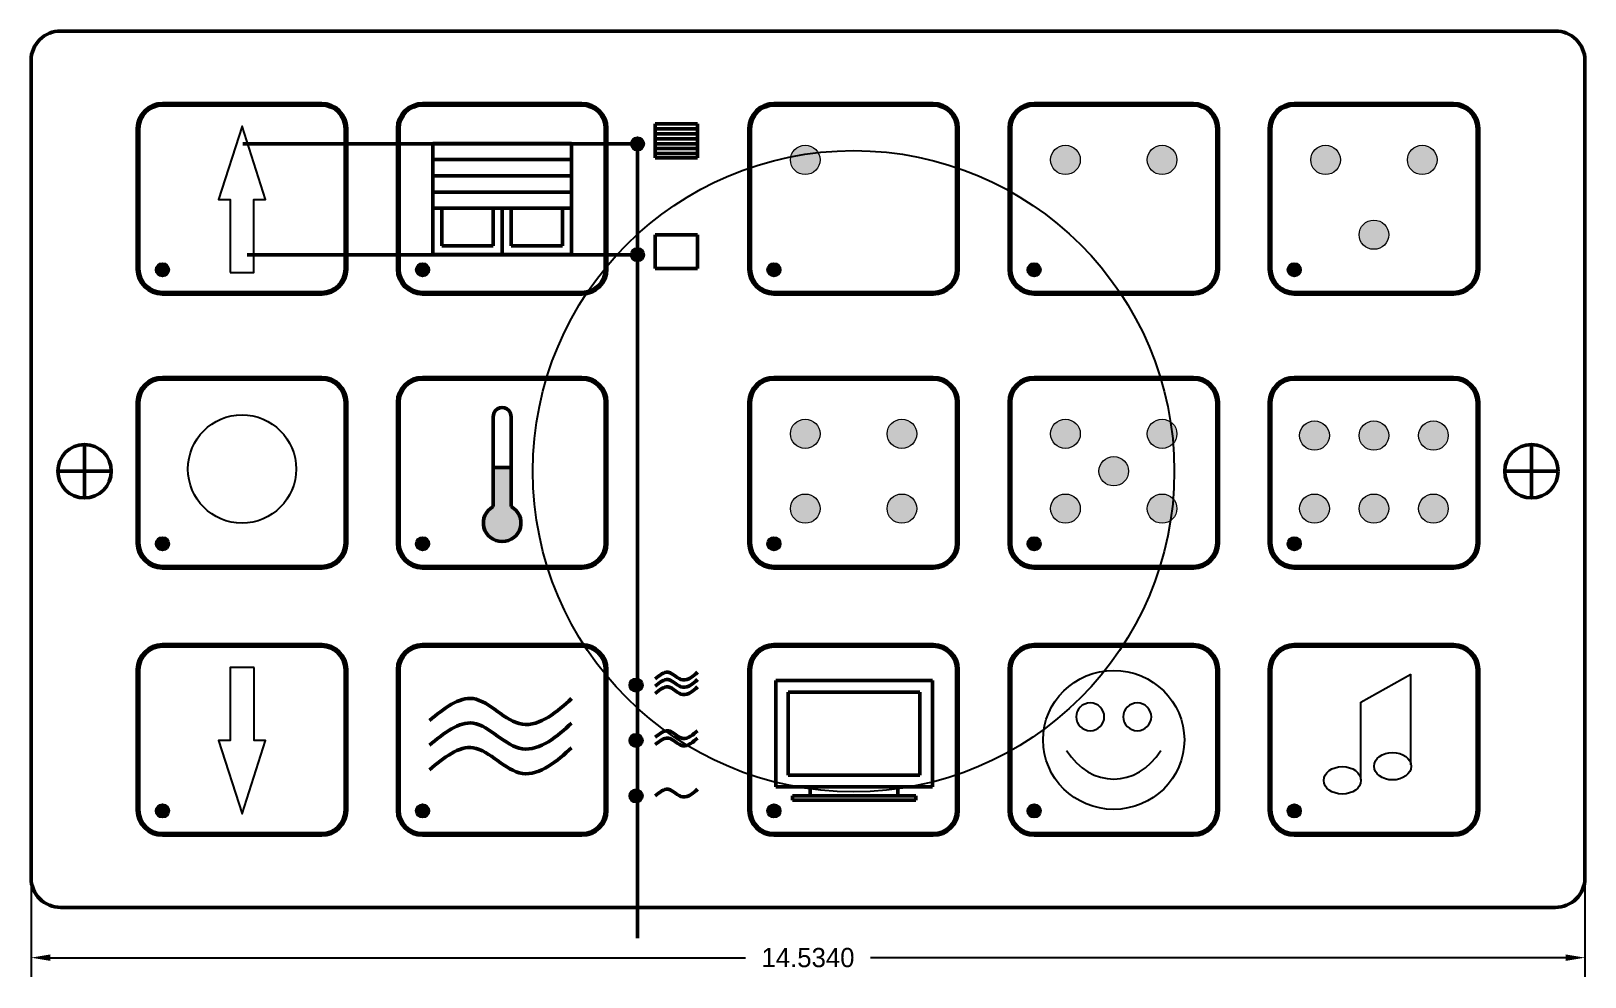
# Model space of a CAD drawing. Header units: centimetres. Extents: x -12 to 94, y -28 to 4.
# Drawn here: x 27.8 to 42.34, y -8.44 to 0.41 of the extents above; entities that cross this region are included whole.
import ezdxf

# ---------------------------------------------------------------- set-up
doc = ezdxf.new("R2010")
doc.units = ezdxf.units.CM
doc.header["$MEASUREMENT"] = 0
doc.layers.add('grafika koło', color=7, linetype='Continuous', lineweight=50)
for name, color, linetype in [('LED_info', 1, 'Continuous'), ('Podświetlenie_klawiszy', 5, 'Continuous'), ('Pole_Touch', 7, 'Continuous'), ('Warstwa 1', 7, 'Continuous'), ('wymiary', 1, 'Continuous')]:
    doc.layers.add(name, color=color, linetype=linetype)
doc.dimstyles.get("Standard").update_dxf_attribs({"dimtxt": 0.18, "dimasz": 0.18, "dimexe": 0.18, "dimexo": 0.0625, "dimgap": 0.09, "dimtad": 0, "dimtih": 1, "dimtoh": 1, "dimdec": 4, "dimzin": 0, "dimdsep": 46, "dimtxsty": 'Standard', "dimcen": 0.09, "dimadec": 0, "dimazin": 0, "dimtfac": 1, "dimtdec": 4, "dimtofl": 0, "dimtmove": 0, "dimatfit": 3, "dimfxl": 1, "dimtolj": 1, "dimtzin": 0, "dimarcsym": 0})

msp = doc.modelspace()

# ---------------------------------------------------------------- blocks, each defined once
blk = doc.blocks.new('Pole_Touch')
at = {"layer": 'Pole_Touch', "lineweight": 100}
blk.add_open_spline([(-0.028, 1.108), (-0.028, 1.108), (1.044, 1.108), (1.044, 1.108), (1.044, 1.108), (1.134, 1.108), (1.208, 1.034), (1.208, 0.944), (1.208, 0.944), (1.208, 0.944), (1.208, -0.019), (1.208, -0.019), (1.208, -0.019), (1.208, -0.109), (1.134, -0.183), (1.044, -0.183), (1.044, -0.183), (1.044, -0.183), (-0.028, -0.183), (-0.028, -0.183), (-0.028, -0.183), (-0.118, -0.183), (-0.192, -0.109), (-0.192, -0.019), (-0.192, -0.019), (-0.192, -0.019), (-0.192, 0.944), (-0.192, 0.944), (-0.192, 0.944), (-0.192, 1.034), (-0.118, 1.108), (-0.028, 1.108)], degree=3, knots=[0, 0, 0, 0, 0.111111, 0.111111, 0.111111, 0.111111, 0.222222, 0.222222, 0.222222, 0.222222, 0.333333, 0.333333, 0.333333, 0.333333, 0.444444, 0.444444, 0.444444, 0.444444, 0.555556, 0.555556, 0.555556, 0.555556, 0.666667, 0.666667, 0.666667, 0.666667, 0.777778, 0.777778, 0.777778, 0.777778, 1, 1, 1, 1], dxfattribs=at)
blk = doc.blocks.new('LED_1')
at = {"layer": 'Podświetlenie_klawiszy'}
blk.add_hatch(color=256, dxfattribs=at).paths.add_polyline_path([(0.0625, 0, 1), (-0.0625, 0, 1)])
blk.add_circle((0, 0), 0.0625, dxfattribs=at)
blk = doc.blocks.new('grafika koło')
h = blk.add_hatch(color=256)
edge = h.paths.add_edge_path()
edge.add_ellipse((0, 0), major_axis=(0, 0.1), ratio=1, start_angle=0, end_angle=360)
at = {"layer": 'grafika koło', "lineweight": 0}
blk.add_ellipse((0, 0), major_axis=(0, 0.1), ratio=1, dxfattribs=at)
blk = doc.blocks.new('LED_info')
at = {"layer": 'LED_info'}
blk.add_hatch(color=256, dxfattribs=at).paths.add_polyline_path([(0.0625, 0, 1), (-0.0625, 0, 1)])
blk.add_circle((0, 0), 0.0625, dxfattribs=at)
blk = doc.blocks.new('łeb')
at = {"layer": 'grafika koło'}
for q in [(0, 0.25), (-0.25, 0), (0.25, 0), (0, -0.25)]:
    blk.add_line((0, 0), q, dxfattribs=at)
blk.add_circle((0, 0), 0.25, dxfattribs=at)
blk = doc.blocks.new('*D28')
at = {"layer": 'Defpoints', "color": 0}
for p in [(27.801, -7.512), (42.335, -7.512), (27.801, -8.256)]:
    blk.add_point(p, dxfattribs=at)
at = {"layer": 'grafika koło', "color": 0, "lineweight": -2}
for p, q in [((27.801, -7.574), (27.801, -8.436)), ((42.335, -7.574), (42.335, -8.436)), ((27.981, -8.256), (34.483, -8.256)), ((42.155, -8.256), (35.653, -8.256))]:
    blk.add_line(p, q, dxfattribs=at)
at = {"layer": 'grafika koło', "color": 0}
for points in [[(27.981, -8.226), (27.981, -8.286), (27.801, -8.256)], [(42.155, -8.226), (42.155, -8.286), (42.335, -8.256)]]:
    blk.add_solid(points, dxfattribs=at)
at = {"layer": 'grafika koło', "color": 0, "insert": (35.068, -8.256), "char_height": 0.18, "attachment_point": 5}
blk.add_mtext('\\A1;14.5340', dxfattribs=at)

# ---------------------------------------------------------------- dimensions: what is measured, and where the dimension line sits
at = {"layer": 'grafika koło'}
dim = msp.add_aligned_dim(p1=(42.33502, -7.51192), p2=(27.80103, -7.51192), distance=0.74426, dimstyle='Standard', dxfattribs=at)
dim.commit()
dim.dimension.update_dxf_attribs({"geometry": '*D28', "text_midpoint": (35.06802, -8.25618)})

# ---------------------------------------------------------------- hatches: boundary and pattern name
at = {"layer": 'grafika koło'}
h = msp.add_hatch(color=256, dxfattribs=at)
edge = h.paths.add_edge_path()
edge.add_line((32.29034, -4.03555), (32.29034, -3.6684))
edge.add_line((32.29034, -3.6684), (32.12445, -3.6684))
edge.add_line((32.12445, -3.6684), (32.12445, -4.03555))
edge.add_ellipse((32.20739, -4.18859), major_axis=(-0.17635, 0), ratio=0.98339024, start_angle=-61.942685, end_angle=241.942685)

# ---------------------------------------------------------------- linework, layer by layer
for p, q in [((42.05689, 0.41458), (28.07915, 0.41458)), ((27.80103, 0.14108), (27.80103, -7.51192)), ((42.33502, -7.51192), (42.33502, 0.14108)), ((33.63834, -0.45414), (34.03432, -0.45414)), ((33.63834, -0.77175), (33.63834, -0.45414)), ((33.63834, -0.50047), (34.03432, -0.50047)), ((33.63834, -0.5468), (34.03432, -0.5468)), ((34.03432, -0.45414), (34.03432, -0.77175)), ((33.47321, -0.64095), (29.78104, -0.64095)), ((31.55823, -0.63607), (32.85656, -0.63607)), ((31.55823, -1.67744), (31.55823, -0.63607)), ((32.85656, -0.63607), (32.85656, -1.67744)), ((33.47321, -0.64095), (33.47321, -8.07441)), ((33.63834, -0.59313), (34.03432, -0.59313)), ((33.63834, -0.63947), (34.03432, -0.63947)), ((33.63834, -0.6858), (34.03432, -0.6858)), ((31.55823, -0.78798), (32.85656, -0.78798)), ((33.63834, -0.73213), (34.03432, -0.73213)), ((34.03432, -0.77175), (33.63834, -0.77175)), ((31.55823, -0.93989), (32.85656, -0.93989)), ((31.55823, -1.0918), (32.85656, -1.0918)), ((31.55823, -1.24372), (32.85656, -1.24372)), ((31.64167, -1.24372), (31.64167, -1.59539)), ((32.12396, -1.59539), (32.12396, -1.24372)), ((32.20739, -1.24372), (32.16626, -1.24372)), ((32.20739, -1.24372), (32.24874, -1.24372)), ((32.20739, -1.67744), (32.20739, -1.24372)), ((32.29083, -1.24372), (32.29083, -1.59539)), ((32.77312, -1.59539), (32.77312, -1.24372)), ((31.64167, -1.59539), (32.12396, -1.59539)), ((32.29083, -1.59539), (32.77312, -1.59539)), ((33.63834, -1.49105), (34.03432, -1.49105)), ((33.63834, -1.80866), (33.63834, -1.49105)), ((34.03432, -1.49105), (34.03432, -1.80866)), ((33.47321, -1.67786), (29.82106, -1.67786)), ((32.85656, -1.67744), (31.55823, -1.67744)), ((34.03432, -1.80866), (33.63834, -1.80866)), ((32.12445, -3.19961), (32.12445, -4.03555)), ((32.29034, -3.19961), (32.29034, -4.03555)), ((32.12445, -3.6684), (32.29034, -3.6684)), ((34.76601, -5.66224), (36.23165, -5.66224)), ((34.76601, -6.65719), (34.76601, -5.66224)), ((36.23165, -5.66224), (36.23165, -6.65719)), ((34.88272, -5.77011), (36.11494, -5.77011)), ((34.88272, -6.54932), (34.88272, -5.77011)), ((36.11494, -5.77011), (36.11494, -6.54932)), ((36.23165, -6.65719), (34.76601, -6.65719)), ((36.11494, -6.54932), (34.88272, -6.54932)), ((35.90957, -6.65719), (35.08809, -6.65719)), ((35.08809, -6.65719), (35.08809, -6.74027)), ((35.90957, -6.74027), (35.90957, -6.65719)), ((34.92223, -6.74027), (36.07547, -6.74027)), ((34.92223, -6.78062), (34.92223, -6.74027)), ((36.07547, -6.78062), (34.92223, -6.78062)), ((35.08809, -6.74027), (35.90957, -6.74027)), ((36.07547, -6.74027), (36.07547, -6.78062)), ((28.07915, -7.78542), (42.05689, -7.78542))]:
    msp.add_line(p, q, dxfattribs=at)
for centre, major_axis, start_param, end_param in [((28.07915, 0.14108), (-0.27812, 0), -1.57079633, 0), ((42.05689, 0.14108), (-0.27812, 0), 3.14159265, 4.71238898), ((32.20739, -3.19036), (0.08348, 0), -0.11293593, 3.25452858), ((32.20739, -4.18859), (-0.17635, 0), -1.08110381, 4.22269646), ((28.07915, -7.51192), (0.27812, 0), 3.14159265, 4.71238898), ((42.05689, -7.51192), (0.27812, 0), 4.71238898, 6.28318531)]:
    msp.add_ellipse(centre, major_axis=major_axis, ratio=0.98339024, start_param=start_param, end_param=end_param, dxfattribs=at)
for points, knots in [([(33.63834, -5.64671), (33.67944, -5.61312), (33.76698, -5.54159), (33.89356, -5.70733), (33.9969, -5.62058), (34.03432, -5.5856)], [0, 0, 0, 0, 0.134870244, 0.287190431, 0.439510618, 0.439510618, 0.439510618, 0.439510618]), ([(33.63834, -5.71519), (33.67944, -5.6816), (33.76698, -5.61007), (33.89356, -5.7758), (33.9969, -5.68905), (34.03432, -5.65407)], [0, 0, 0, 0, 0.134870244, 0.287190431, 0.439510618, 0.439510618, 0.439510618, 0.439510618]), ([(31.52628, -6.03747), (31.66438, -5.92462), (31.95844, -5.68432), (32.38367, -6.24109), (32.73084, -5.94966), (32.85656, -5.83215)], [0, 0, 0, 0, 0.45308378, 0.96478899, 1.4764942, 1.4764942, 1.4764942, 1.4764942]), ([(33.63834, -5.78366), (33.67944, -5.75007), (33.76698, -5.67854), (33.89356, -5.84428), (33.9969, -5.75753), (34.03432, -5.72255)], [0, 0, 0, 0, 0.134870244, 0.287190431, 0.439510618, 0.439510618, 0.439510618, 0.439510618]), ([(31.52628, -6.2675), (31.66438, -6.15465), (31.95844, -5.91435), (32.38367, -6.47112), (32.73084, -6.1797), (32.85656, -6.06219)], [0, 0, 0, 0, 0.45308378, 0.96478899, 1.4764942, 1.4764942, 1.4764942, 1.4764942]), ([(33.63834, -6.19401), (33.67944, -6.16041), (33.76698, -6.08888), (33.89356, -6.25462), (33.9969, -6.16787), (34.03432, -6.13289)], [0, 0, 0, 0, 0.134870244, 0.287190431, 0.439510618, 0.439510618, 0.439510618, 0.439510618]), ([(33.63834, -6.26248), (33.67944, -6.22889), (33.76698, -6.15736), (33.89356, -6.3231), (33.9969, -6.23635), (34.03432, -6.20137)], [0, 0, 0, 0, 0.134870244, 0.287190431, 0.439510618, 0.439510618, 0.439510618, 0.439510618]), ([(31.52628, -6.49754), (31.66438, -6.38469), (31.95844, -6.14439), (32.38367, -6.70116), (32.73084, -6.40974), (32.85656, -6.29222)], [0, 0, 0, 0, 0.45308378, 0.96478899, 1.4764942, 1.4764942, 1.4764942, 1.4764942]), ([(33.63834, -6.74177), (33.67944, -6.70817), (33.76698, -6.63664), (33.89356, -6.80238), (33.9969, -6.71563), (34.03432, -6.68065)], [0, 0, 0, 0, 0.134870244, 0.287190431, 0.439510618, 0.439510618, 0.439510618, 0.439510618])]:
    msp.add_open_spline(points, degree=3, knots=knots, dxfattribs=at)
at = {"layer": 'Warstwa 1'}
msp.add_ellipse((29.77439, -3.68336), major_axis=(0, 0.50654), ratio=0.9987438, dxfattribs=at)
for centre in [(40.53597, -6.46513), (40.06624, -6.59669)]:
    msp.add_ellipse(centre, major_axis=(-0.17383, 0), ratio=0.73754268, start_param=3.14159265, end_param=9.42477796, dxfattribs=at)
for points, knots in [([(29.66312, -1.84524), (29.66312, -1.84524), (29.66312, -1.161), (29.66312, -1.161), (29.66312, -1.161), (29.66312, -1.161), (29.55417, -1.161), (29.55417, -1.161), (29.55417, -1.161), (29.55417, -1.161), (29.77471, -0.47675), (29.77471, -0.47675), (29.77471, -0.47675), (29.77471, -0.47675), (29.99391, -1.161), (29.99391, -1.161), (29.99391, -1.161), (29.99391, -1.161), (29.88498, -1.161), (29.88498, -1.161), (29.88498, -1.161), (29.88498, -1.161), (29.88498, -1.84524), (29.88498, -1.84524), (29.88498, -1.84524), (29.88498, -1.84524), (29.66312, -1.84524), (29.66312, -1.84524)], [0, 0, 0, 0, 0.125, 0.125, 0.125, 0.125, 0.25, 0.25, 0.25, 0.25, 0.375, 0.375, 0.375, 0.375, 0.5, 0.5, 0.5, 0.5, 0.625, 0.625, 0.625, 0.625, 0.75, 0.75, 0.75, 0.75, 1, 1, 1, 1]), ([(29.88628, -5.5407), (29.88628, -5.5407), (29.88628, -6.22494), (29.88628, -6.22494), (29.88628, -6.22494), (29.88628, -6.22494), (29.99523, -6.22494), (29.99523, -6.22494), (29.99523, -6.22494), (29.99523, -6.22494), (29.77469, -6.90918), (29.77469, -6.90918), (29.77469, -6.90918), (29.77469, -6.90918), (29.55549, -6.22494), (29.55549, -6.22494), (29.55549, -6.22494), (29.55549, -6.22494), (29.66442, -6.22494), (29.66442, -6.22494), (29.66442, -6.22494), (29.66442, -6.22494), (29.66442, -5.5407), (29.66442, -5.5407), (29.66442, -5.5407), (29.66442, -5.5407), (29.88628, -5.5407), (29.88628, -5.5407)], [0, 0, 0, 0, 0.125, 0.125, 0.125, 0.125, 0.25, 0.25, 0.25, 0.25, 0.375, 0.375, 0.375, 0.375, 0.5, 0.5, 0.5, 0.5, 0.625, 0.625, 0.625, 0.625, 0.75, 0.75, 0.75, 0.75, 1, 1, 1, 1]), ([(37.26727, -6.21875), (37.26727, -6.57741), (37.5631, -6.86832), (37.92781, -6.86832), (37.92781, -6.86832), (38.29253, -6.86832), (38.58835, -6.57741), (38.58835, -6.21875), (38.58835, -6.21875), (38.58835, -5.86009), (38.29253, -5.56918), (37.92781, -5.56918), (37.92781, -5.56918), (37.5631, -5.56918), (37.26727, -5.86009), (37.26727, -6.21875)], [0, 0, 0, 0, 0.2, 0.2, 0.2, 0.2, 0.4, 0.4, 0.4, 0.4, 0.6, 0.6, 0.6, 0.6, 1, 1, 1, 1]), ([(37.26727, -6.21875), (37.26727, -6.57741), (37.5631, -6.86832), (37.92781, -6.86832), (37.92781, -6.86832), (38.29253, -6.86832), (38.58835, -6.57741), (38.58835, -6.21875), (38.58835, -6.21875), (38.58835, -5.86009), (38.29253, -5.56918), (37.92781, -5.56918), (37.92781, -5.56918), (37.5631, -5.56918), (37.26727, -5.86009), (37.26727, -6.21875)], [0, 0, 0, 0, 0.2, 0.2, 0.2, 0.2, 0.4, 0.4, 0.4, 0.4, 0.6, 0.6, 0.6, 0.6, 1, 1, 1, 1]), ([(40.70784, -6.45241), (40.70784, -6.45241), (40.70784, -5.60223), (40.70784, -5.60223), (40.70784, -5.60223), (40.70784, -5.60223), (40.70784, -5.60223), (40.70784, -5.60223)], [0, 0, 0, 0, 0.33333333, 0.33333333, 0.33333333, 0.33333333, 1, 1, 1, 1]), ([(37.57552, -6.00222), (37.57552, -5.93048), (37.63467, -5.87231), (37.70762, -5.87231), (37.70762, -5.87231), (37.78058, -5.87231), (37.83973, -5.93048), (37.83973, -6.00222), (37.83973, -6.00222), (37.83973, -6.07396), (37.78058, -6.13213), (37.70762, -6.13213), (37.70762, -6.13213), (37.63467, -6.13213), (37.57552, -6.07396), (37.57552, -6.00222)], [0, 0, 0, 0, 0.2, 0.2, 0.2, 0.2, 0.4, 0.4, 0.4, 0.4, 0.6, 0.6, 0.6, 0.6, 1, 1, 1, 1]), ([(37.57552, -6.00222), (37.57552, -5.93048), (37.63467, -5.87231), (37.70762, -5.87231), (37.70762, -5.87231), (37.78058, -5.87231), (37.83973, -5.93048), (37.83973, -6.00222), (37.83973, -6.00222), (37.83973, -6.07396), (37.78058, -6.13213), (37.70762, -6.13213), (37.70762, -6.13213), (37.63467, -6.13213), (37.57552, -6.07396), (37.57552, -6.00222)], [0, 0, 0, 0, 0.2, 0.2, 0.2, 0.2, 0.4, 0.4, 0.4, 0.4, 0.6, 0.6, 0.6, 0.6, 1, 1, 1, 1]), ([(38.01587, -6.00222), (38.01587, -5.93048), (38.07502, -5.87231), (38.14797, -5.87231), (38.14797, -5.87231), (38.22093, -5.87231), (38.28008, -5.93048), (38.28008, -6.00222), (38.28008, -6.00222), (38.28008, -6.07396), (38.22093, -6.13213), (38.14797, -6.13213), (38.14797, -6.13213), (38.07502, -6.13213), (38.01587, -6.07396), (38.01587, -6.00222)], [0, 0, 0, 0, 0.2, 0.2, 0.2, 0.2, 0.4, 0.4, 0.4, 0.4, 0.6, 0.6, 0.6, 0.6, 1, 1, 1, 1]), ([(38.01587, -6.00222), (38.01587, -5.93048), (38.07502, -5.87231), (38.14797, -5.87231), (38.14797, -5.87231), (38.22093, -5.87231), (38.28008, -5.93048), (38.28008, -6.00222), (38.28008, -6.00222), (38.28008, -6.07396), (38.22093, -6.13213), (38.14797, -6.13213), (38.14797, -6.13213), (38.07502, -6.13213), (38.01587, -6.07396), (38.01587, -6.00222)], [0, 0, 0, 0, 0.2, 0.2, 0.2, 0.2, 0.4, 0.4, 0.4, 0.4, 0.6, 0.6, 0.6, 0.6, 1, 1, 1, 1]), ([(40.23784, -6.58832), (40.23784, -6.58832), (40.23784, -5.90456), (40.23784, -5.90456), (40.23784, -5.90456), (40.23784, -5.90456), (40.23784, -5.86634), (40.23784, -5.86634)], [0, 0, 0, 0, 0.33333333, 0.33333333, 0.33333333, 0.33333333, 1, 1, 1, 1])]:
    msp.add_open_spline(points, degree=3, knots=knots, dxfattribs=at)
for points in [[(40.23784, -5.86634), (40.23784, -5.86634), (40.70784, -5.60223), (40.70784, -5.60223)], [(37.48746, -6.31595), (37.70762, -6.67394), (38.148, -6.67394), (38.36816, -6.31595)]]:
    msp.add_open_spline(points, degree=3, dxfattribs=at)
at = {"layer": 'wymiary'}
msp.add_circle((35.49446, -3.7041), 3, dxfattribs=at)

# ---------------------------------------------------------------- block references
at = {"xscale": 1.390608737494973, "yscale": 1.367511065347919, "zscale": 1.367511065347922}
for p in [(29.06797, -1.78723), (31.50153, -1.78723), (34.78796, -1.78723), (37.22152, -1.78723), (39.65509, -1.78723), (29.06797, -4.35036), (31.50153, -4.35036), (34.78796, -4.35036), (37.22152, -4.35036), (39.65509, -4.35036), (29.06797, -6.85114), (31.50153, -6.85114), (34.78796, -6.85114), (37.22152, -6.85114), (39.65509, -6.85114)]:
    msp.add_blockref('Pole_Touch', p, dxfattribs=at)
at = {"layer": 'grafika koło', "xscale": 1.390608737494973, "yscale": 1.367511065347919, "zscale": 1.367511065347922}
for p in [(35.04251, -0.79092), (37.47608, -0.79092), (38.37997, -0.79092), (39.90964, -0.79092), (40.81354, -0.79092), (40.36159, -1.49104), (35.04251, -3.35405), (35.94641, -3.35405), (37.47608, -3.35405), (38.37997, -3.35405), (39.80534, -3.37041), (40.36159, -3.37041), (40.91783, -3.37041), (37.92803, -3.7041), (35.04251, -4.05416), (35.94641, -4.05416), (37.47608, -4.05416), (38.37997, -4.05416), (39.80534, -4.05416), (40.36159, -4.05416), (40.91783, -4.05416)]:
    msp.add_blockref('grafika koło', p, dxfattribs=at)
at = {"layer": 'grafika koło'}
for p in [(28.30103, -3.7041), (41.83502, -3.7041)]:
    msp.add_blockref('łeb', p, dxfattribs=at)
at = {"layer": 'LED_info'}
for p in [(33.47321, -0.64095), (33.47321, -1.67786), (33.45939, -5.70485), (33.45939, -6.22331), (33.45939, -6.74177)]:
    msp.add_blockref('LED_info', p, dxfattribs=at)
at = {"layer": 'wymiary'}
for p in [(29.02965, -1.81935), (31.46322, -1.81935), (34.74965, -1.81935), (37.18321, -1.81935), (39.61678, -1.81935), (29.02965, -4.38248), (31.46322, -4.38248), (34.74965, -4.38248), (37.18321, -4.38248), (39.61678, -4.38248), (29.02965, -6.88325), (31.46322, -6.88325), (34.74965, -6.88325), (37.18321, -6.88325), (39.61678, -6.88325)]:
    msp.add_blockref('LED_1', p, dxfattribs=at)

msp.set_redraw_order([(e.dxf.handle, doc.entitydb.next_handle()) for e in msp.query("TEXT MTEXT ATTDEF DIMENSION ARC_DIMENSION")])  # texts and dimensions are drawn at this point

doc.saveas('drawing.dxf')
